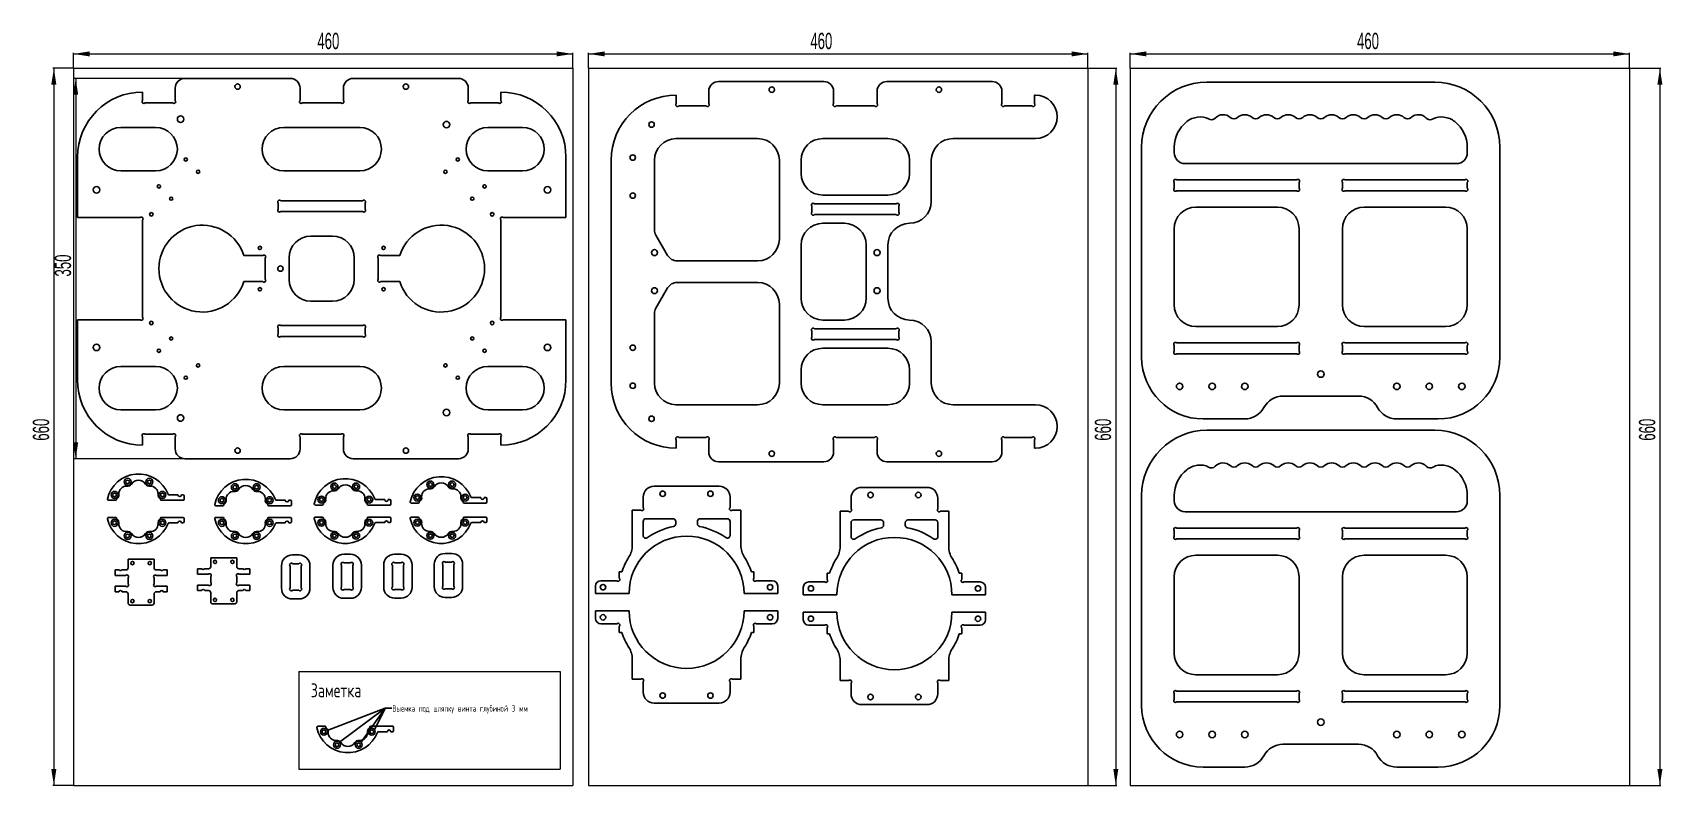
# Model space of a CAD drawing. Header units: millimetres. Extents: x -3 to 1498, y 7 to 700.
import ezdxf

# ---------------------------------------------------------------- set-up
doc = ezdxf.new("R2010")
doc.units = ezdxf.units.MM
doc.styles.add('SLDTEXTSTYLE0', font='TXT', dxfattribs={"width": 0.605})
doc.styles.add('SLDTEXTSTYLE1', font='TXT', dxfattribs={"width": 0.7, "bigfont": 'bigfont'})
doc.styles.add('SLDTEXTSTYLE2', font='TXT', dxfattribs={"width": 0.605, "bigfont": 'bigfont'})
doc.dimstyles.new('SLDDIMSTYLE0', dxfattribs={"dimtxt": 15, "dimasz": 3.5, "dimexe": 0, "dimexo": 0.0625, "dimgap": 3.75, "dimtad": 2, "dimrnd": 1e-09, "dimzin": 12, "dimdsep": 46, "dimtxsty": 'SLDTEXTSTYLE0', "dimsah": 1, "dimcen": 0.09, "dimadec": 0, "dimazin": 3, "dimtfac": 1, "dimtdec": 3, "dimtofl": 0, "dimtmove": 0, "dimatfit": 3, "dimfxl": 0, "dimfrac": 2, "dimtolj": 1, "dimtzin": 12, "dimarcsym": 0})
doc.dimstyles.new('SLDDIMSTYLE1', dxfattribs={"dimtxt": 0.18, "dimasz": 3.5, "dimexe": 0, "dimexo": 0.0625, "dimgap": 0, "dimtad": 0, "dimtih": 1, "dimtoh": 1, "dimdec": 0, "dimrnd": 1e-09, "dimzin": 0, "dimdsep": 46, "dimtxsty": 'Standard', "dimsah": 1, "dimcen": 0.09, "dimadec": 0, "dimazin": 0, "dimtfac": 3.5, "dimtdec": 0, "dimtofl": 0, "dimtmove": 0, "dimatfit": 3, "dimfxl": 0, "dimfrac": 2, "dimtolj": 1, "dimtzin": 0, "dimarcsym": 0})

msp = doc.modelspace()

# ---------------------------------------------------------------- texts
at = {"color": 7, "linetype": 'Continuous', "lineweight": 0, "attachment_point": 1}
for s, insert, char_height, style in [('\\M+18448\\M+18470\\M+1847D\\M+18475\\M+18484\\M+1847B\\M+18470', (253.232, 100.572), 12.7, 'SLDTEXTSTYLE1'), ('\\M+18442\\M+1848D\\M+18475\\M+1847D\\M+1847B\\M+18470 \\M+18481\\M+18480\\M+18474 \\M+1848A\\M+1847C\\M+18491\\M+18481\\M+1847B\\M+18485 \\M+18472\\M+18479\\M+1847E\\M+18484\\M+18470 \\M+18473\\M+1847C\\M+18485\\M+18471\\M+18479\\M+1847E\\M+18480\\M+1847A 3 \\M+1847D\\M+1847D', (328.467, 80.484), 5.820833, 'SLDTEXTSTYLE2')]:
    msp.add_mtext(s, dxfattribs=dict(at, insert=insert, char_height=char_height, style=style))

# ---------------------------------------------------------------- blocks, each defined once
blk = doc.blocks.new('_D')
at = {"color": 7, "linetype": 'Continuous', "lineweight": 18}
for p, q in [((34.6, 666.8), (34.6, 681)), ((34.6, 680), (494.6, 680)), ((494.6, 666.8), (494.6, 681))]:
    blk.add_line(p, q, dxfattribs=at)
for points in [[(34.6, 680), (49.6, 677.7), (49.6, 682.3)], [(494.6, 680), (479.6, 682.3), (479.6, 677.7)]]:
    blk.add_solid(points, dxfattribs=at)
at = {"color": 7, "linetype": 'Continuous', "lineweight": 18, "insert": (259.3, 699.4), "char_height": 15, "attachment_point": 1, "style": 'SLDTEXTSTYLE0'}
blk.add_mtext('460', dxfattribs=at)
blk = doc.blocks.new('_D_1')
at = {"color": 7, "linetype": 'Continuous', "lineweight": 18}
for p, q in [((34.6, 666.8), (15.6, 666.8)), ((16.6, 666.8), (16.6, 6.8)), ((34.6, 6.8), (15.6, 6.8))]:
    blk.add_line(p, q, dxfattribs=at)
for points in [[(16.6, 666.8), (14.2, 651.8), (18.9, 651.8)], [(16.6, 6.8), (18.9, 21.8), (14.2, 21.8)]]:
    blk.add_solid(points, dxfattribs=at)
at = {"color": 7, "linetype": 'Continuous', "lineweight": 18, "insert": (-2.8, 324), "char_height": 15, "attachment_point": 1, "rotation": 90, "style": 'SLDTEXTSTYLE0'}
blk.add_mtext('660', dxfattribs=at)
blk = doc.blocks.new('_D_2')
at = {"color": 7, "linetype": 'Continuous', "lineweight": 18}
for p, q in [((509.1, 666.8), (509.1, 681)), ((509.1, 680), (969.1, 680)), ((969.1, 666.8), (969.1, 681))]:
    blk.add_line(p, q, dxfattribs=at)
for points in [[(509.1, 680), (524.1, 677.7), (524.1, 682.3)], [(969.1, 680), (954.1, 682.3), (954.1, 677.7)]]:
    blk.add_solid(points, dxfattribs=at)
at = {"color": 7, "linetype": 'Continuous', "lineweight": 18, "insert": (713.4, 699.4), "char_height": 15, "attachment_point": 1, "style": 'SLDTEXTSTYLE0'}
blk.add_mtext('460', dxfattribs=at)
blk = doc.blocks.new('_D_3')
at = {"color": 7, "linetype": 'Continuous', "lineweight": 18}
for p, q in [((509.1, 666.8), (995.8, 666.8)), ((994.8, 666.8), (994.8, 6.8)), ((509.1, 6.8), (995.8, 6.8))]:
    blk.add_line(p, q, dxfattribs=at)
for points in [[(994.8, 666.8), (992.5, 651.8), (997.1, 651.8)], [(994.8, 6.8), (997.1, 21.8), (992.5, 21.8)]]:
    blk.add_solid(points, dxfattribs=at)
at = {"color": 7, "linetype": 'Continuous', "lineweight": 18, "insert": (975.4, 324), "char_height": 15, "attachment_point": 1, "rotation": 90, "style": 'SLDTEXTSTYLE0'}
blk.add_mtext('660', dxfattribs=at)
blk = doc.blocks.new('_D_4')
at = {"color": 7, "linetype": 'Continuous', "lineweight": 18}
for p, q in [((1008, 666.8), (1008, 681)), ((1008, 680), (1468, 680)), ((1468, 666.8), (1468, 681))]:
    blk.add_line(p, q, dxfattribs=at)
for points in [[(1008, 680), (1023, 677.7), (1023, 682.3)], [(1468, 680), (1453, 682.3), (1453, 677.7)]]:
    blk.add_solid(points, dxfattribs=at)
at = {"color": 7, "linetype": 'Continuous', "lineweight": 18, "insert": (1217, 699.4), "char_height": 15, "attachment_point": 1, "style": 'SLDTEXTSTYLE0'}
blk.add_mtext('460', dxfattribs=at)
blk = doc.blocks.new('_D_5')
at = {"color": 7, "linetype": 'Continuous', "lineweight": 18}
for p, q in [((1008, 666.8), (1497, 666.8)), ((1496, 666.8), (1496, 6.8)), ((1008, 6.8), (1497, 6.8))]:
    blk.add_line(p, q, dxfattribs=at)
for points in [[(1496, 666.8), (1493.7, 651.8), (1498.3, 651.8)], [(1496, 6.8), (1498.3, 21.8), (1493.7, 21.8)]]:
    blk.add_solid(points, dxfattribs=at)
at = {"color": 7, "linetype": 'Continuous', "lineweight": 18, "insert": (1476.7, 324), "char_height": 15, "attachment_point": 1, "rotation": 90, "style": 'SLDTEXTSTYLE0'}
blk.add_mtext('660', dxfattribs=at)
blk = doc.blocks.new('_D_6')
at = {"color": 7, "linetype": 'Continuous', "lineweight": 18}
for p, q in [((137.3, 657.4), (35.7, 657.4)), ((36.7, 657.4), (36.7, 307.4)), ((137.3, 307.4), (35.7, 307.4))]:
    blk.add_line(p, q, dxfattribs=at)
for points in [[(36.7, 657.4), (34.4, 642.4), (39, 642.4)], [(36.7, 307.4), (39, 322.4), (34.4, 322.4)]]:
    blk.add_solid(points, dxfattribs=at)
at = {"color": 7, "linetype": 'Continuous', "lineweight": 18, "insert": (17.4, 475.1), "char_height": 15, "attachment_point": 1, "rotation": 90, "style": 'SLDTEXTSTYLE0'}
blk.add_mtext('350', dxfattribs=at)

# ---------------------------------------------------------------- dimensions: what is measured, and where the dimension line sits
at = {"color": 7, "linetype": 'Continuous', "lineweight": 18}
for base, p1, p2, picture, middle in [((494.564, 680.028), (34.564, 666.773), (494.564, 666.773), '_D', (276.473, 680.028)), ((969.12, 680.028), (509.12, 666.773), (969.12, 666.773), '_D_2', (730.583, 680.028)), ((1468.03, 680.028), (1008.03, 666.773), (1468.03, 666.773), '_D_4', (1234.171, 680.028))]:
    dim = msp.add_linear_dim(base=base, p1=p1, p2=p2, dimstyle='SLDDIMSTYLE0', dxfattribs=at)
    dim.commit()
    dim.dimension.update_dxf_attribs({"geometry": picture, "text_midpoint": middle, "dimtype": 160})
for base, p1, p2, picture, middle in [((16.557, 6.773), (34.564, 666.773), (34.564, 6.773), '_D_1', (16.557, 341.218)), ((994.776, 6.773), (509.12, 666.773), (509.12, 6.773), '_D_3', (994.776, 341.218)), ((1495.997, 6.773), (1008.03, 666.773), (1008.03, 6.773), '_D_5', (1495.997, 341.218)), ((36.688, 307.398), (137.338, 657.398), (137.338, 307.398), '_D_6', (36.688, 492.297))]:
    dim = msp.add_linear_dim(base=base, p1=p1, p2=p2, angle=90, dimstyle='SLDDIMSTYLE0', dxfattribs=at)
    dim.commit()
    dim.dimension.update_dxf_attribs({"geometry": picture, "text_midpoint": middle, "dimtype": 160})

# ---------------------------------------------------------------- linework, layer by layer
at = {"color": 7, "linetype": 'Continuous', "lineweight": 18}
for p, q in [((34.564, 666.773), (494.564, 666.773)), ((34.564, 666.773), (34.564, 6.773)), ((494.564, 666.773), (494.564, 6.773)), ((509.12, 666.773), (969.12, 666.773)), ((509.12, 666.773), (509.12, 6.773)), ((969.12, 666.773), (969.12, 6.773)), ((1008.03, 666.773), (1468.03, 666.773)), ((1008.03, 666.773), (1008.03, 6.773)), ((1468.03, 666.773), (1468.03, 6.773)), ((242.128, 111.628), (482.85, 111.628)), ((242.128, 111.628), (242.128, 21.611)), ((482.85, 111.628), (482.85, 21.611)), ((242.128, 21.611), (482.85, 21.611)), ((34.564, 6.773), (494.564, 6.773)), ((509.12, 6.773), (969.12, 6.773)), ((1008.03, 6.773), (1468.03, 6.773))]:
    msp.add_line(p, q, dxfattribs=at)
at = {"color": 7, "linetype": 'Continuous', "lineweight": 25}
for p, q in [((128.338, 648.398), (128.338, 637.161)), ((234.338, 657.398), (137.338, 657.398)), ((243.338, 637.161), (243.338, 648.398)), ((283.338, 648.398), (283.338, 637.161)), ((389.338, 657.398), (292.338, 657.398)), ((398.338, 637.161), (398.338, 648.398)), ((619.873, 634.345), (619.873, 645.582)), ((628.873, 654.582), (725.873, 654.582)), ((734.873, 645.582), (734.873, 634.345)), ((774.873, 634.345), (774.873, 645.582)), ((783.873, 654.582), (880.873, 654.582)), ((889.873, 645.582), (889.873, 634.345)), ((1288.606, 654.034), (1078.606, 654.034)), ((98.338, 637.161), (98.338, 644.898)), ((126.075, 634.898), (100.601, 634.898)), ((281.075, 634.898), (245.601, 634.898)), ((426.075, 634.898), (400.601, 634.898)), ((428.338, 644.898), (428.338, 637.161)), ((589.873, 642.082), (589.873, 634.345)), ((592.135, 632.082), (617.61, 632.082)), ((737.135, 632.082), (772.61, 632.082)), ((892.135, 632.082), (917.61, 632.082)), ((919.873, 634.345), (919.873, 642.082)), ((919.873, 642.082), (920.873, 642.082)), ((110.338, 612.398), (78.338, 612.398)), ((298.338, 612.398), (228.338, 612.398)), ((448.338, 612.398), (416.338, 612.398)), ((589.373, 602.082), (664.873, 602.082)), ((724.873, 602.082), (784.873, 602.082)), ((920.873, 602.082), (844.873, 602.082)), ((1018.606, 594.034), (1018.606, 400.822)), ((1048.606, 594.034), (1048.606, 589.034)), ((1318.606, 589.034), (1318.606, 594.034)), ((1348.606, 400.822), (1348.606, 594.034)), ((38.338, 584.898), (38.338, 529.398)), ((78.338, 572.398), (110.338, 572.398)), ((228.338, 572.398), (298.338, 572.398)), ((416.338, 572.398), (448.338, 572.398)), ((488.338, 529.398), (488.338, 584.898)), ((529.873, 377.082), (529.873, 582.082)), ((569.873, 518.242), (569.873, 582.088)), ((684.873, 582.082), (684.873, 509.582)), ((704.873, 570.082), (704.873, 582.082)), ((804.873, 582.082), (804.873, 570.082)), ((824.873, 582.082), (824.873, 544.082)), ((1058.606, 579.034), (1308.606, 579.034)), ((1048.606, 561.771), (1048.606, 556.297)), ((1161.343, 564.034), (1050.869, 564.034)), ((1163.606, 556.297), (1163.606, 561.771)), ((1203.606, 561.771), (1203.606, 556.297)), ((1316.343, 564.034), (1205.869, 564.034)), ((1318.606, 556.297), (1318.606, 561.771)), ((223.338, 542.635), (223.338, 537.161)), ((301.075, 544.898), (225.601, 544.898)), ((303.338, 537.161), (303.338, 542.635)), ((717.135, 542.082), (792.61, 542.082)), ((784.873, 550.082), (724.873, 550.082)), ((1050.869, 554.034), (1161.343, 554.034)), ((1205.869, 554.034), (1316.343, 554.034)), ((38.338, 529.398), (96.075, 529.398)), ((98.338, 437.661), (98.338, 527.135)), ((225.601, 534.898), (301.075, 534.898)), ((428.338, 527.135), (428.338, 437.661)), ((430.601, 529.398), (488.338, 529.398)), ((714.873, 534.345), (714.873, 539.819)), ((792.61, 532.082), (717.135, 532.082)), ((794.873, 539.819), (794.873, 534.345)), ((1143.606, 539.034), (1068.606, 539.034)), ((1298.606, 539.034), (1223.606, 539.034)), ((273.338, 512.398), (253.338, 512.398)), ((581.986, 494.582), (571.212, 513.242)), ((724.873, 524.082), (744.873, 524.082)), ((1048.606, 519.034), (1048.606, 449.034)), ((1163.606, 449.034), (1163.606, 519.034)), ((1203.606, 519.034), (1203.606, 449.034)), ((1318.606, 449.034), (1318.606, 519.034)), ((704.873, 455.082), (704.873, 504.082)), ((764.873, 455.082), (764.873, 504.082)), ((784.873, 455.082), (784.873, 504.082)), ((209.075, 494.398), (191.496, 494.398)), ((211.338, 492.135), (211.338, 472.661)), ((233.338, 472.398), (233.338, 492.398)), ((293.338, 492.398), (293.338, 472.398)), ((315.338, 472.661), (315.338, 492.135)), ((335.181, 494.398), (317.601, 494.398)), ((664.873, 489.582), (590.646, 489.582)), ((209.075, 470.398), (191.496, 470.398)), ((335.181, 470.398), (317.601, 470.398)), ((664.873, 469.582), (590.646, 469.582)), ((273.338, 452.398), (253.338, 452.398)), ((581.986, 464.582), (571.212, 445.922)), ((38.338, 379.898), (38.338, 435.398)), ((38.338, 435.398), (96.075, 435.398)), ((430.601, 435.398), (488.338, 435.398)), ((488.338, 435.398), (488.338, 379.898)), ((569.873, 440.922), (569.873, 377.076)), ((684.873, 377.082), (684.873, 449.582)), ((223.338, 422.161), (223.338, 427.635)), ((225.601, 429.898), (301.075, 429.898)), ((303.338, 427.635), (303.338, 422.161)), ((714.873, 424.819), (714.873, 419.345)), ((792.61, 427.082), (717.135, 427.082)), ((724.873, 435.082), (744.873, 435.082)), ((794.873, 419.345), (794.873, 424.819)), ((1068.606, 429.034), (1143.606, 429.034)), ((1223.606, 429.034), (1298.606, 429.034)), ((301.075, 419.898), (225.601, 419.898)), ((717.135, 417.082), (792.61, 417.082)), ((784.873, 409.082), (724.873, 409.082)), ((824.873, 377.082), (824.873, 415.082)), ((1048.606, 411.771), (1048.606, 406.297)), ((1161.343, 414.034), (1050.869, 414.034)), ((1163.606, 406.297), (1163.606, 411.771)), ((1203.606, 411.771), (1203.606, 406.297)), ((1316.343, 414.034), (1205.869, 414.034)), ((1318.606, 406.297), (1318.606, 411.771)), ((78.338, 392.398), (110.338, 392.398)), ((228.338, 392.398), (298.338, 392.398)), ((416.338, 392.398), (448.338, 392.398)), ((1050.869, 404.034), (1161.343, 404.034)), ((1205.869, 404.034), (1316.343, 404.034)), ((704.873, 389.082), (704.873, 377.082)), ((804.873, 377.082), (804.873, 389.082)), ((1148.805, 365.034), (1218.407, 365.034)), ((110.338, 352.398), (78.338, 352.398)), ((298.338, 352.398), (228.338, 352.398)), ((448.338, 352.398), (416.338, 352.398)), ((589.373, 357.082), (664.873, 357.082)), ((724.873, 357.082), (784.873, 357.082)), ((920.873, 357.082), (844.873, 357.082)), ((1075.394, 344.034), (1113.606, 344.034)), ((1288.606, 333.589), (1078.606, 333.589)), ((1253.606, 344.034), (1291.818, 344.034)), ((98.338, 327.635), (98.338, 319.898)), ((126.075, 329.898), (100.601, 329.898)), ((128.338, 316.398), (128.338, 327.635)), ((243.338, 327.635), (243.338, 316.398)), ((281.075, 329.898), (245.601, 329.898)), ((283.338, 316.398), (283.338, 327.635)), ((398.338, 327.635), (398.338, 316.398)), ((426.075, 329.898), (400.601, 329.898)), ((428.338, 319.898), (428.338, 327.635)), ((589.873, 317.082), (589.873, 324.819)), ((592.135, 327.082), (617.61, 327.082)), ((619.873, 324.819), (619.873, 313.582)), ((734.873, 313.582), (734.873, 324.819)), ((737.135, 327.082), (772.61, 327.082)), ((774.873, 324.819), (774.873, 313.582)), ((889.873, 313.582), (889.873, 324.819)), ((892.135, 327.082), (917.61, 327.082)), ((919.873, 324.819), (919.873, 317.082)), ((919.873, 317.082), (920.873, 317.082)), ((234.338, 307.398), (137.338, 307.398)), ((389.338, 307.398), (292.338, 307.398)), ((628.873, 304.582), (725.873, 304.582)), ((783.873, 304.582), (880.873, 304.582)), ((130.937, 274.131), (122.716, 274.131)), ((135.537, 274.131), (134.137, 274.131)), ((136.537, 270.131), (136.537, 273.131)), ((409.829, 271.637), (401.608, 271.637)), ((414.429, 271.637), (413.029, 271.637)), ((415.429, 267.637), (415.429, 270.637)), ((559.434, 272.174), (559.434, 262.437)), ((629.434, 282.174), (569.434, 282.174)), ((639.434, 262.437), (639.434, 272.174)), ((750.88, 271.027), (750.88, 261.289)), ((820.88, 281.027), (760.88, 281.027)), ((830.88, 261.289), (830.88, 271.027)), ((1018.606, 273.589), (1018.606, 80.376)), ((1048.606, 273.589), (1048.606, 268.589)), ((1318.606, 268.589), (1318.606, 273.589)), ((1348.606, 80.376), (1348.606, 273.589)), ((66.932, 269.131), (73.371, 269.131)), ((115.703, 269.131), (135.537, 269.131)), ((165.745, 264.193), (172.184, 264.193)), ((214.516, 264.193), (234.35, 264.193)), ((229.75, 269.193), (221.529, 269.193)), ((234.35, 269.193), (232.95, 269.193)), ((235.35, 265.193), (235.35, 268.193)), ((257.417, 264.788), (263.856, 264.788)), ((306.188, 264.788), (326.022, 264.788)), ((321.422, 269.788), (313.201, 269.788)), ((326.022, 269.788), (324.622, 269.788)), ((327.022, 265.788), (327.022, 268.788)), ((345.824, 266.637), (352.263, 266.637)), ((394.595, 266.637), (414.429, 266.637)), ((549.434, 260.174), (549.434, 227.772)), ((557.172, 260.174), (549.434, 260.174)), ((649.434, 260.174), (641.697, 260.174)), ((649.434, 227.772), (649.434, 260.174)), ((740.88, 259.027), (740.88, 226.625)), ((748.617, 259.027), (740.88, 259.027)), ((840.88, 259.027), (833.143, 259.027)), ((840.88, 226.625), (840.88, 259.027)), ((1058.606, 258.589), (1308.606, 258.589)), ((66.932, 253.431), (73.371, 253.431)), ((115.703, 253.431), (135.537, 253.431)), ((130.937, 248.431), (122.716, 248.431)), ((135.537, 248.431), (134.137, 248.431)), ((136.537, 252.431), (136.537, 249.431)), ((165.745, 253.431), (172.184, 253.431)), ((214.516, 253.431), (234.35, 253.431)), ((229.75, 248.431), (221.529, 248.431)), ((234.35, 248.431), (232.95, 248.431)), ((235.35, 252.431), (235.35, 249.431)), ((257.417, 253.618), (263.856, 253.618)), ((306.188, 253.618), (326.022, 253.618)), ((321.422, 248.618), (313.201, 248.618)), ((326.022, 248.618), (324.622, 248.618)), ((327.022, 252.618), (327.022, 249.618)), ((345.824, 253.618), (352.263, 253.618)), ((394.595, 253.618), (414.429, 253.618)), ((409.829, 248.618), (401.608, 248.618)), ((414.429, 248.618), (413.029, 248.618)), ((415.429, 252.618), (415.429, 249.618)), ((559.434, 249.674), (559.434, 236.877)), ((586.934, 252.174), (561.934, 252.174)), ((589.434, 247.47), (589.434, 249.674)), ((609.434, 249.674), (609.434, 247.47)), ((636.934, 252.174), (611.934, 252.174)), ((639.434, 236.877), (639.434, 249.674)), ((750.88, 248.527), (750.88, 235.73)), ((778.38, 251.027), (753.38, 251.027)), ((780.88, 246.323), (780.88, 248.527)), ((800.88, 248.527), (800.88, 246.323)), ((828.38, 251.027), (803.38, 251.027)), ((830.88, 235.73), (830.88, 248.527)), ((1048.606, 241.326), (1048.606, 235.852)), ((1161.343, 243.589), (1050.869, 243.589)), ((1163.606, 235.852), (1163.606, 241.326)), ((1203.606, 241.326), (1203.606, 235.852)), ((1316.343, 243.589), (1205.869, 243.589)), ((1318.606, 235.852), (1318.606, 241.326)), ((1050.869, 233.589), (1161.343, 233.589)), ((1205.869, 233.589), (1316.343, 233.589)), ((108.924, 215.016), (84.924, 215.016)), ((84.924, 215.016), (84.924, 207.016)), ((108.924, 215.016), (108.924, 207.016)), ((185.032, 216.135), (161.032, 216.135)), ((161.032, 216.135), (161.032, 208.135)), ((185.032, 216.135), (185.032, 208.135)), ((242.448, 218.819), (236.248, 218.819)), ((242.186, 210.819), (236.511, 210.819)), ((289.876, 219.519), (283.676, 219.519)), ((289.613, 211.519), (283.938, 211.519)), ((336.602, 219.59), (330.402, 219.59)), ((336.34, 211.59), (330.665, 211.59)), ((366.909, 210.219), (366.909, 189.719)), ((383.109, 220.219), (376.909, 220.219)), ((382.846, 212.219), (377.172, 212.219)), ((393.109, 189.719), (393.109, 210.219)), ((1143.606, 218.589), (1068.606, 218.589)), ((1298.606, 218.589), (1223.606, 218.589)), ((72.924, 205.016), (72.924, 200.016)), ((76.675, 205.016), (72.924, 205.016)), ((72.924, 200.016), (82.661, 200.016)), ((82.924, 205.016), (79.173, 205.016)), ((84.924, 197.753), (84.924, 192.279)), ((108.924, 197.753), (108.924, 192.279)), ((110.924, 205.016), (114.675, 205.016)), ((120.924, 200.016), (111.187, 200.016)), ((117.173, 205.016), (120.924, 205.016)), ((120.924, 205.016), (120.924, 200.016)), ((149.032, 206.135), (149.032, 201.135)), ((152.783, 206.135), (149.032, 206.135)), ((149.032, 201.135), (158.769, 201.135)), ((159.032, 206.135), (155.281, 206.135)), ((161.032, 198.873), (161.032, 193.398)), ((185.032, 198.873), (185.032, 193.398)), ((187.032, 206.135), (190.783, 206.135)), ((197.032, 201.135), (187.295, 201.135)), ((193.281, 206.135), (197.032, 206.135)), ((197.032, 206.135), (197.032, 201.135)), ((226.248, 208.819), (226.248, 188.319)), ((234.248, 208.556), (234.248, 188.581)), ((244.448, 188.581), (244.448, 208.556)), ((252.448, 188.319), (252.448, 208.819)), ((273.676, 209.519), (273.676, 189.019)), ((281.676, 209.256), (281.676, 189.281)), ((291.876, 189.281), (291.876, 209.256)), ((299.876, 189.019), (299.876, 209.519)), ((320.402, 209.59), (320.402, 189.09)), ((328.402, 209.328), (328.402, 189.353)), ((338.602, 189.353), (338.602, 209.328)), ((346.602, 189.09), (346.602, 209.59)), ((374.909, 209.956), (374.909, 189.982)), ((385.109, 189.982), (385.109, 209.956)), ((535.205, 195.174), (520.468, 195.174)), ((537.468, 203.174), (537.468, 197.437)), ((539.693, 203.174), (537.468, 203.174)), ((661.401, 203.174), (659.176, 203.174)), ((661.401, 197.437), (661.401, 203.174)), ((678.401, 195.174), (663.663, 195.174)), ((728.914, 202.027), (728.914, 196.289)), ((731.139, 202.027), (728.914, 202.027)), ((852.846, 202.027), (850.621, 202.027)), ((852.846, 196.289), (852.846, 202.027)), ((1048.606, 198.589), (1048.606, 128.589)), ((1163.606, 128.589), (1163.606, 198.589)), ((1203.606, 198.589), (1203.606, 128.589)), ((1318.606, 128.589), (1318.606, 198.589)), ((72.924, 190.016), (72.924, 185.016)), ((82.661, 190.016), (72.924, 190.016)), ((72.924, 185.016), (76.441, 185.016)), ((79.407, 185.016), (82.924, 185.016)), ((84.924, 183.016), (84.924, 174.716)), ((108.924, 183.016), (108.924, 174.716)), ((114.441, 185.016), (110.924, 185.016)), ((111.187, 190.016), (120.924, 190.016)), ((120.924, 185.016), (117.407, 185.016)), ((120.924, 190.016), (120.924, 185.016)), ((149.032, 191.135), (149.032, 186.135)), ((158.769, 191.135), (149.032, 191.135)), ((149.032, 186.135), (152.549, 186.135)), ((155.515, 186.135), (159.032, 186.135)), ((161.032, 184.135), (161.032, 175.835)), ((185.032, 184.135), (185.032, 175.835)), ((190.549, 186.135), (187.032, 186.135)), ((187.295, 191.135), (197.032, 191.135)), ((197.032, 186.135), (193.515, 186.135)), ((197.032, 191.135), (197.032, 186.135)), ((236.511, 186.319), (242.186, 186.319)), ((283.938, 187.019), (289.613, 187.019)), ((330.665, 187.09), (336.34, 187.09)), ((377.172, 187.719), (382.846, 187.719)), ((515.468, 190.174), (515.468, 183.224)), ((515.468, 183.224), (546.434, 183.224)), ((652.434, 183.224), (683.401, 183.224)), ((683.401, 183.224), (683.401, 190.174)), ((706.914, 189.027), (706.914, 182.077)), ((706.914, 182.077), (737.88, 182.077)), ((726.651, 194.027), (711.914, 194.027)), ((843.88, 182.077), (874.846, 182.077)), ((869.846, 194.027), (855.109, 194.027)), ((874.846, 182.077), (874.846, 189.027)), ((86.924, 172.716), (106.924, 172.716)), ((163.032, 173.835), (183.032, 173.835)), ((236.248, 178.319), (242.448, 178.319)), ((283.676, 179.019), (289.876, 179.019)), ((330.402, 179.09), (336.602, 179.09)), ((376.909, 179.719), (383.109, 179.719)), ((515.468, 167.398), (515.468, 160.448)), ((546.434, 167.398), (515.468, 167.398)), ((683.401, 167.398), (652.434, 167.398)), ((683.401, 160.448), (683.401, 167.398)), ((706.914, 166.096), (706.914, 159.146)), ((737.88, 166.096), (706.914, 166.096)), ((874.846, 166.096), (843.88, 166.096)), ((874.846, 159.146), (874.846, 166.096)), ((520.468, 155.448), (535.205, 155.448)), ((537.468, 153.185), (537.468, 147.448)), ((661.401, 147.448), (661.401, 153.185)), ((663.663, 155.448), (678.401, 155.448)), ((711.914, 154.146), (726.651, 154.146)), ((728.914, 151.884), (728.914, 146.146)), ((852.846, 146.146), (852.846, 151.884)), ((855.109, 154.146), (869.846, 154.146)), ((537.468, 147.448), (539.693, 147.448)), ((659.176, 147.448), (661.401, 147.448)), ((728.914, 146.146), (731.139, 146.146)), ((850.621, 146.146), (852.846, 146.146)), ((549.434, 122.85), (549.434, 104.448)), ((649.434, 104.448), (649.434, 122.85)), ((740.88, 121.548), (740.88, 103.146)), ((840.88, 103.146), (840.88, 121.548)), ((1068.606, 108.589), (1143.606, 108.589)), ((1223.606, 108.589), (1298.606, 108.589)), ((549.434, 104.448), (557.172, 104.448)), ((559.434, 102.185), (559.434, 92.448)), ((639.434, 92.448), (639.434, 102.185)), ((641.697, 104.448), (649.434, 104.448)), ((740.88, 103.146), (748.617, 103.146)), ((750.88, 100.884), (750.88, 91.146)), ((830.88, 91.146), (830.88, 100.884)), ((833.143, 103.146), (840.88, 103.146)), ((1048.606, 91.326), (1048.606, 85.852)), ((1161.343, 93.589), (1050.869, 93.589)), ((1163.606, 85.852), (1163.606, 91.326)), ((1203.606, 91.326), (1203.606, 85.852)), ((1316.343, 93.589), (1205.869, 93.589)), ((1318.606, 85.852), (1318.606, 91.326)), ((569.434, 82.448), (629.434, 82.448)), ((760.88, 81.146), (820.88, 81.146)), ((1050.869, 83.589), (1161.343, 83.589)), ((1205.869, 83.589), (1316.343, 83.589)), ((259.777, 61.165), (266.217, 61.165)), ((308.549, 61.165), (328.383, 61.165)), ((329.383, 60.165), (329.383, 57.165)), ((323.783, 56.165), (315.562, 56.165)), ((328.383, 56.165), (326.983, 56.165)), ((1148.805, 44.589), (1218.407, 44.589)), ((1075.394, 23.589), (1113.606, 23.589)), ((1253.606, 23.589), (1291.818, 23.589))]:
    msp.add_line(p, q, dxfattribs=at)
at = {"color": 7, "linetype": 'Continuous', "lineweight": 25, "flags": 128}
for points in [[(87.97, 284.078), (87.97, 284.078), (87.97, 284.078), (87.971, 284.078), (87.971, 284.078), (87.971, 284.078), (87.971, 284.078), (87.971, 284.078), (87.972, 284.078)], [(101.103, 284.078), (101.103, 284.078), (101.103, 284.078), (101.103, 284.078), (101.103, 284.078), (101.104, 284.078), (101.104, 284.078), (101.104, 284.078), (101.104, 284.078)], [(186.783, 279.139), (186.783, 279.14), (186.783, 279.14), (186.784, 279.14), (186.784, 279.14), (186.784, 279.14), (186.784, 279.14), (186.784, 279.14), (186.785, 279.14)], [(199.916, 279.14), (199.916, 279.14), (199.916, 279.14), (199.916, 279.14), (199.916, 279.14), (199.917, 279.14), (199.917, 279.14), (199.917, 279.14), (199.917, 279.139)], [(278.455, 279.735), (278.455, 279.735), (278.455, 279.735), (278.456, 279.735), (278.456, 279.735), (278.456, 279.735), (278.456, 279.735), (278.456, 279.735), (278.457, 279.736)], [(291.588, 279.736), (291.588, 279.735), (291.588, 279.735), (291.588, 279.735), (291.588, 279.735), (291.589, 279.735), (291.589, 279.735), (291.589, 279.735), (291.589, 279.735)], [(366.862, 281.584), (366.862, 281.584), (366.862, 281.584), (366.863, 281.584), (366.863, 281.584), (366.863, 281.584), (366.863, 281.584), (366.863, 281.584), (366.864, 281.584)], [(379.995, 281.584), (379.995, 281.584), (379.995, 281.584), (379.995, 281.584), (379.995, 281.584), (379.996, 281.584), (379.996, 281.584), (379.996, 281.584), (379.996, 281.584)], [(87.97, 238.485), (87.97, 238.484), (87.97, 238.484), (87.971, 238.484), (87.971, 238.484), (87.971, 238.484), (87.971, 238.484), (87.971, 238.484), (87.972, 238.484)], [(101.103, 238.484), (101.103, 238.484), (101.103, 238.484), (101.103, 238.484), (101.103, 238.484), (101.104, 238.484), (101.104, 238.484), (101.104, 238.484), (101.104, 238.485)], [(186.783, 238.485), (186.783, 238.484), (186.783, 238.484), (186.784, 238.484), (186.784, 238.484), (186.784, 238.484), (186.784, 238.484), (186.784, 238.484), (186.785, 238.484)], [(199.916, 238.484), (199.916, 238.484), (199.916, 238.484), (199.916, 238.484), (199.916, 238.484), (199.917, 238.484), (199.917, 238.484), (199.917, 238.484), (199.917, 238.485)], [(278.455, 238.671), (278.455, 238.671), (278.455, 238.671), (278.456, 238.671), (278.456, 238.671), (278.456, 238.671), (278.456, 238.671), (278.456, 238.671), (278.457, 238.67)], [(291.588, 238.67), (291.588, 238.671), (291.588, 238.671), (291.588, 238.671), (291.588, 238.671), (291.589, 238.671), (291.589, 238.671), (291.589, 238.671), (291.589, 238.671)], [(366.862, 238.671), (366.862, 238.671), (366.862, 238.671), (366.863, 238.671), (366.863, 238.671), (366.863, 238.671), (366.863, 238.671), (366.863, 238.671), (366.864, 238.67)], [(379.995, 238.67), (379.995, 238.671), (379.995, 238.671), (379.995, 238.671), (379.995, 238.671), (379.996, 238.671), (379.996, 238.671), (379.996, 238.671), (379.996, 238.671)], [(280.816, 46.219), (280.816, 46.219), (280.816, 46.219), (280.816, 46.219), (280.817, 46.218), (280.817, 46.218), (280.817, 46.218), (280.817, 46.218), (280.817, 46.218)], [(293.948, 46.218), (293.949, 46.218), (293.949, 46.218), (293.949, 46.218), (293.949, 46.218), (293.949, 46.219), (293.95, 46.219), (293.95, 46.219), (293.95, 46.219)]]:
    msp.add_lwpolyline(points, dxfattribs=at)
at = {"color": 7, "linetype": 'Continuous', "lineweight": 25}
for centre, radius in [((185.838, 649.898), 2.5), ((340.838, 649.898), 2.5), ((677.873, 647.082), 2.5), ((831.873, 647.082), 2.5), ((133.338, 619.898), 3), ((378.338, 614.898), 3), ((567.165, 615.012), 2.5), ((549.873, 584.582), 2.5), ((138.084, 582.804), 1.5), ((149.398, 571.49), 1.5), ((377.278, 571.49), 1.5), ((388.592, 582.804), 1.5), ((55.838, 554.898), 3), ((113.335, 558.055), 1.5), ((413.341, 558.055), 1.5), ((471.338, 554.898), 3), ((124.649, 546.741), 1.5), ((402.027, 546.741), 1.5), ((549.873, 549.582), 2.5), ((106.338, 532.398), 1.6), ((420.338, 532.398), 1.6), ((206.338, 501.398), 1.5), ((320.338, 501.398), 1.5), ((569.873, 497.082), 2.75), ((774.873, 497.082), 2.75), ((225.338, 482.398), 2.5), ((206.338, 463.398), 1.5), ((320.338, 463.398), 1.5), ((569.873, 462.082), 2.75), ((774.873, 462.082), 2.75), ((106.338, 432.398), 1.6), ((420.338, 432.398), 1.6), ((55.838, 409.898), 3), ((113.335, 406.741), 1.5), ((124.649, 418.055), 1.5), ((402.027, 418.055), 1.5), ((413.341, 406.741), 1.5), ((471.338, 409.898), 3), ((549.873, 409.582), 2.5), ((149.398, 393.306), 1.5), ((377.278, 393.306), 1.5), ((138.084, 381.992), 1.5), ((388.592, 381.992), 1.5), ((549.873, 374.582), 2.5), ((1053.606, 374.034), 3), ((1083.606, 374.034), 3), ((1113.606, 374.034), 3), ((1183.606, 385.367), 3), ((1253.606, 374.034), 3), ((1283.606, 374.034), 3), ((1313.606, 374.034), 3), ((133.338, 344.898), 3), ((378.338, 349.898), 3), ((567.165, 344.152), 2.5), ((185.838, 314.898), 2.5), ((340.838, 314.898), 2.5), ((677.873, 312.082), 2.5), ((831.873, 312.082), 2.5), ((84.537, 286.131), 3.25), ((84.537, 286.131), 1.7), ((104.537, 286.131), 3.25), ((104.537, 286.131), 1.7), ((363.429, 283.637), 3.25), ((363.429, 283.637), 1.7), ((383.429, 283.637), 3.25), ((383.429, 283.637), 1.7), ((72.537, 274.131), 3.25), ((72.537, 274.131), 1.7), ((116.537, 274.131), 3.25), ((116.537, 274.131), 1.7), ((171.35, 269.193), 3.25), ((171.35, 269.193), 1.7), ((183.35, 281.193), 3.25), ((183.35, 281.193), 1.7), ((203.35, 281.193), 3.25), ((203.35, 281.193), 1.7), ((215.35, 269.193), 3.25), ((215.35, 269.193), 1.7), ((263.022, 269.788), 3.25), ((263.022, 269.788), 1.7), ((275.022, 281.788), 3.25), ((275.022, 281.788), 1.7), ((295.022, 281.788), 3.25), ((295.022, 281.788), 1.7), ((307.022, 269.788), 3.25), ((307.022, 269.788), 1.7), ((351.429, 271.637), 3.25), ((351.429, 271.637), 1.7), ((395.429, 271.637), 3.25), ((395.429, 271.637), 1.7), ((577.434, 275.174), 2.5), ((621.434, 275.174), 2.5), ((768.88, 274.027), 2.5), ((812.88, 274.027), 2.5), ((72.537, 248.431), 3.25), ((72.537, 248.431), 1.7), ((116.537, 248.431), 3.25), ((116.537, 248.431), 1.7), ((171.35, 248.431), 3.25), ((171.35, 248.431), 1.7), ((215.35, 248.431), 3.25), ((215.35, 248.431), 1.7), ((263.022, 248.618), 3.25), ((263.022, 248.618), 1.7), ((307.022, 248.618), 3.25), ((307.022, 248.618), 1.7), ((351.429, 248.618), 3.25), ((351.429, 248.618), 1.7), ((395.429, 248.618), 3.25), ((395.429, 248.618), 1.7), ((84.537, 236.431), 3.25), ((84.537, 236.431), 1.7), ((104.537, 236.431), 3.25), ((104.537, 236.431), 1.7), ((183.35, 236.431), 3.25), ((183.35, 236.431), 1.7), ((203.35, 236.431), 3.25), ((203.35, 236.431), 1.7), ((275.022, 236.618), 3.25), ((275.022, 236.618), 1.7), ((295.022, 236.618), 3.25), ((295.022, 236.618), 1.7), ((363.429, 236.618), 3.25), ((363.429, 236.618), 1.7), ((383.429, 236.618), 3.25), ((383.429, 236.618), 1.7), ((88.924, 211.361), 1.5), ((104.924, 211.361), 1.5), ((165.032, 212.481), 1.5), ((181.032, 212.481), 1.5), ((522.468, 189.174), 2.5), ((676.401, 189.174), 2.5), ((713.914, 188.027), 2.5), ((867.846, 188.027), 2.5), ((88.924, 176.361), 1.5), ((104.924, 176.361), 1.5), ((165.032, 177.481), 1.5), ((181.032, 177.481), 1.5), ((522.468, 161.448), 2.5), ((676.401, 161.448), 2.5), ((713.914, 160.146), 2.5), ((867.846, 160.146), 2.5), ((577.434, 89.448), 2.5), ((621.434, 89.448), 2.5), ((768.88, 88.146), 2.5), ((812.88, 88.146), 2.5), ((1183.606, 64.921), 3), ((265.383, 56.165), 3.25), ((265.383, 56.165), 1.7), ((277.383, 44.165), 3.25), ((277.383, 44.165), 1.7), ((297.383, 44.165), 3.25), ((297.383, 44.165), 1.7), ((309.383, 56.165), 3.25), ((309.383, 56.165), 1.7), ((1053.606, 53.589), 3), ((1083.606, 53.589), 3), ((1113.606, 53.589), 3), ((1253.606, 53.589), 3), ((1283.606, 53.589), 3), ((1313.606, 53.589), 3)]:
    msp.add_circle(centre, radius, dxfattribs=at)
for centre, radius, start, end in [((137.338, 648.398), 9, 90, 180), ((234.338, 648.398), 9, 0, 90), ((292.338, 648.398), 9, 90, 180), ((389.338, 648.398), 9, 0, 90), ((628.873, 645.582), 9, 90, 180), ((725.873, 645.582), 9, 0, 90), ((783.873, 645.582), 9, 90, 180), ((880.873, 645.582), 9, 0, 90), ((1078.606, 594.034), 60, 90, 180), ((1288.606, 594.034), 60, 0, 90), ((98.338, 584.898), 60, 90, 180), ((99.469, 636.029), 1.6, 135, 315), ((127.207, 636.029), 1.6, 225, 45), ((244.469, 636.029), 1.6, 135, 315), ((282.207, 636.029), 1.6, 225, 45), ((399.469, 636.029), 1.6, 135, 315), ((427.207, 636.029), 1.6, 225, 45), ((428.338, 584.898), 60, 0, 90), ((589.873, 582.082), 60, 90, 180), ((591.004, 633.214), 1.6, 135, 315), ((618.741, 633.214), 1.6, 225, 45), ((736.004, 633.214), 1.6, 135, 315), ((773.741, 633.214), 1.6, 225, 45), ((891.004, 633.214), 1.6, 135, 315), ((918.741, 633.214), 1.6, 225, 45), ((920.873, 622.082), 20, 270, 90), ((1078.606, 594.034), 30, 127.764134, 180), ((1082.765, 624.401), 5, 237.666117, 316.280741), ((1093.606, 614.034), 10, 48.189685, 136.280741), ((1103.606, 625.214), 5, 228.189685, 311.810315), ((1113.606, 614.034), 10, 48.189685, 131.810315), ((1123.606, 625.214), 5, 228.189685, 311.810315), ((1133.606, 614.034), 10, 48.189685, 131.810315), ((1143.606, 625.214), 5, 228.189685, 311.810315), ((1153.606, 614.034), 10, 48.189685, 131.810315), ((1163.606, 625.214), 5, 228.189685, 311.810315), ((1173.606, 614.034), 10, 48.189685, 131.810315), ((1183.606, 625.214), 5, 228.189685, 311.810315), ((1193.606, 614.034), 10, 48.189685, 131.810315), ((1203.606, 625.214), 5, 228.189685, 311.810315), ((1213.606, 614.034), 10, 48.189685, 131.810315), ((1223.606, 625.214), 5, 228.189685, 311.810315), ((1233.606, 614.034), 10, 48.189685, 131.810315), ((1243.606, 625.214), 5, 228.189685, 311.810315), ((1253.606, 614.034), 10, 48.189685, 131.810315), ((1263.606, 625.214), 5, 228.189685, 311.810315), ((1273.606, 614.034), 10, 43.719259, 131.810315), ((1284.447, 624.401), 5, 223.719259, 302.333883), ((1288.606, 594.034), 30, 0, 52.235866), ((78.338, 592.398), 20, 90, 270), ((110.338, 592.398), 20, 270, 90), ((228.338, 592.398), 20, 90, 270), ((298.338, 592.398), 20, 270, 90), ((416.338, 592.398), 20, 90, 270), ((448.338, 592.398), 20, 270, 90), ((589.873, 582.088), 20, 91.432544, 180), ((664.873, 582.082), 20, 0, 90), ((724.873, 582.082), 20, 90, 180), ((784.873, 582.082), 20, 0, 90), ((844.873, 582.082), 20, 90, 180), ((1058.606, 589.034), 10, 180, 270), ((1308.606, 589.034), 10, 270, 0), ((724.873, 570.082), 20, 180, 270), ((784.873, 570.082), 20, 270, 0), ((1049.737, 562.903), 1.6, 45, 225), ((1049.737, 555.165), 1.6, 135, 315), ((1162.475, 562.903), 1.6, 315, 135), ((1162.475, 555.165), 1.6, 225, 45), ((1204.737, 562.903), 1.6, 45, 225), ((1204.737, 555.165), 1.6, 135, 315), ((1317.475, 562.903), 1.6, 315, 135), ((1317.475, 555.165), 1.6, 225, 45), ((224.469, 543.767), 1.6, 45, 225), ((302.207, 543.767), 1.6, 315, 135), ((716.004, 540.951), 1.6, 45, 225), ((793.741, 540.951), 1.6, 315, 135), ((804.873, 544.082), 20, 270, 0), ((97.207, 528.267), 1.6, 315, 135), ((224.469, 536.029), 1.6, 135, 315), ((302.207, 536.029), 1.6, 225, 45), ((429.469, 528.267), 1.6, 45, 225), ((716.004, 533.214), 1.6, 135, 315), ((793.741, 533.214), 1.6, 225, 45), ((1068.606, 519.034), 20, 90, 180), ((1143.606, 519.034), 20, 0, 90), ((1223.606, 519.034), 20, 90, 180), ((1298.606, 519.034), 20, 0, 90), ((153.338, 482.398), 40, 17.457603, 342.542397), ((253.338, 492.398), 20, 90, 180), ((273.338, 492.398), 20, 0, 90), ((373.338, 482.398), 40, 197.457603, 162.542397), ((579.873, 518.242), 10, 180, 210), ((724.873, 504.082), 20, 90, 180), ((744.873, 504.082), 20, 0, 90), ((804.873, 504.082), 20, 90, 180), ((664.873, 509.582), 20, 270, 0), ((210.207, 493.267), 1.6, 315, 135), ((316.469, 493.267), 1.6, 45, 225), ((590.646, 499.582), 10, 210, 270), ((210.207, 471.529), 1.6, 225, 45), ((253.338, 472.398), 20, 180, 270), ((273.338, 472.398), 20, 270, 0), ((316.469, 471.529), 1.6, 135, 315), ((590.646, 459.582), 10, 90, 150), ((664.873, 449.582), 20, 0, 90), ((724.873, 455.082), 20, 180, 270), ((744.873, 455.082), 20, 270, 0), ((804.873, 455.082), 20, 180, 270), ((97.207, 436.529), 1.6, 225, 45), ((429.469, 436.529), 1.6, 135, 315), ((579.873, 440.922), 10, 150, 180), ((1068.606, 449.034), 20, 180, 270), ((1143.606, 449.034), 20, 270, 0), ((1223.606, 449.034), 20, 180, 270), ((1298.606, 449.034), 20, 270, 0), ((224.469, 428.767), 1.6, 45, 225), ((224.469, 421.029), 1.6, 135, 315), ((302.207, 428.767), 1.6, 315, 135), ((302.207, 421.029), 1.6, 225, 45), ((716.004, 425.951), 1.6, 45, 225), ((793.741, 425.951), 1.6, 315, 135), ((804.873, 415.082), 20, 0, 90), ((724.873, 389.082), 20, 90, 180), ((716.004, 418.214), 1.6, 135, 315), ((784.873, 389.082), 20, 0, 90), ((793.741, 418.214), 1.6, 225, 45), ((1049.737, 412.903), 1.6, 45, 225), ((1049.737, 405.165), 1.6, 135, 315), ((1162.475, 412.903), 1.6, 315, 135), ((1162.475, 405.165), 1.6, 225, 45), ((1204.737, 412.903), 1.6, 45, 225), ((1204.737, 405.165), 1.6, 135, 315), ((1317.475, 412.903), 1.6, 315, 135), ((1317.475, 405.165), 1.6, 225, 45), ((78.338, 372.398), 20, 90, 270), ((110.338, 372.398), 20, 270, 90), ((228.338, 372.398), 20, 90, 270), ((298.338, 372.398), 20, 270, 90), ((416.338, 372.398), 20, 90, 270), ((448.338, 372.398), 20, 270, 90), ((1075.394, 400.822), 56.788, 180, 270), ((1291.818, 400.822), 56.788, 270, 0), ((98.338, 379.898), 60, 180, 270), ((428.338, 379.898), 60, 270, 0), ((589.873, 377.082), 60, 180, 270), ((589.873, 377.076), 20, 180, 268.567456), ((664.873, 377.082), 20, 270, 0), ((724.873, 377.082), 20, 180, 270), ((784.873, 377.082), 20, 270, 0), ((844.873, 377.082), 20, 180, 270), ((1148.805, 345.034), 20, 90, 151.64065), ((1218.407, 345.034), 20, 28.35935, 90), ((920.873, 337.082), 20, 270, 90), ((1113.606, 364.034), 20, 270, 331.64065), ((1253.606, 364.034), 20, 208.35935, 270), ((99.469, 328.767), 1.6, 45, 225), ((127.207, 328.767), 1.6, 315, 135), ((244.469, 328.767), 1.6, 45, 225), ((282.207, 328.767), 1.6, 315, 135), ((399.469, 328.767), 1.6, 45, 225), ((427.207, 328.767), 1.6, 315, 135), ((1078.606, 273.589), 60, 90, 180), ((1288.606, 273.589), 60, 0, 90), ((137.338, 316.398), 9, 180, 270), ((234.338, 316.398), 9, 270, 0), ((292.338, 316.398), 9, 180, 270), ((389.338, 316.398), 9, 270, 0), ((591.004, 325.951), 1.6, 45, 225), ((618.741, 325.951), 1.6, 315, 135), ((736.004, 325.951), 1.6, 45, 225), ((773.741, 325.951), 1.6, 315, 135), ((891.004, 325.951), 1.6, 45, 225), ((918.741, 325.951), 1.6, 315, 135), ((628.873, 313.582), 9, 180, 270), ((725.873, 313.582), 9, 270, 0), ((783.873, 313.582), 9, 180, 270), ((880.873, 313.582), 9, 270, 0), ((1082.765, 303.956), 5, 237.666117, 316.280741), ((1093.606, 293.589), 10, 48.189685, 136.280741), ((1103.606, 304.769), 5, 228.189685, 311.810315), ((1113.606, 293.589), 10, 48.189685, 131.810315), ((1123.606, 304.769), 5, 228.189685, 311.810315), ((1133.606, 293.589), 10, 48.189685, 131.810315), ((1143.606, 304.769), 5, 228.189685, 311.810315), ((1153.606, 293.589), 10, 48.189685, 131.810315), ((1163.606, 304.769), 5, 228.189685, 311.810315), ((1173.606, 293.589), 10, 48.189685, 131.810315), ((1183.606, 304.769), 5, 228.189685, 311.810315), ((1193.606, 293.589), 10, 48.189685, 131.810315), ((1203.606, 304.769), 5, 228.189685, 311.810315), ((1213.606, 293.589), 10, 48.189685, 131.810315), ((1223.606, 304.769), 5, 228.189685, 311.810315), ((1233.606, 293.589), 10, 48.189685, 131.810315), ((1243.606, 304.769), 5, 228.189685, 311.810315), ((1253.606, 293.589), 10, 48.189685, 131.810315), ((1263.606, 304.769), 5, 228.189685, 311.810315), ((1273.606, 293.589), 10, 43.719259, 131.810315), ((1284.447, 303.956), 5, 223.719259, 302.333883), ((94.537, 264.131), 29.25, 21.323686, 167.737587), ((94.537, 279.881), 7.792, 32.590723, 147.409277), ((193.35, 259.193), 29.25, 21.323686, 167.737587), ((285.022, 259.788), 29.25, 21.323686, 167.737587), ((373.429, 261.637), 29.25, 21.323686, 167.737587), ((1078.606, 273.589), 30, 127.764134, 180), ((1288.606, 273.589), 30, 0, 52.235866), ((66.932, 270.131), 1, 167.737587, 270), ((94.537, 264.131), 21, 162.76616, 164.17338), ((75.435, 270.056), 1, 125.421416, 162.76616), ((72.537, 274.131), 4, 305.421416, 10.226917), ((94.537, 264.131), 21, 149.251195, 149.335573), ((83.4, 275.268), 6.922, 86.686138, 183.313862), ((94.537, 264.131), 21, 120.664427, 120.748805), ((84.537, 286.131), 4, 259.773083, 329.114826), ((104.537, 286.131), 4, 210.885174, 280.226917), ((94.537, 264.131), 21, 59.251195, 59.335573), ((105.674, 275.268), 6.922, 356.686138, 93.313862), ((116.537, 274.131), 4, 169.773083, 234.578584), ((94.537, 264.131), 21, 30.664427, 30.748805), ((113.639, 270.056), 1, 17.23384, 54.578584), ((94.537, 264.131), 21, 15.82662, 17.23384), ((122.716, 275.131), 1, 201.323686, 270), ((132.537, 274.131), 1.6, 180, 0), ((135.537, 273.131), 1, 0, 90), ((182.213, 270.33), 6.922, 86.686138, 183.313862), ((193.35, 259.193), 21, 120.664427, 120.748805), ((183.35, 281.193), 4, 259.773083, 329.114826), ((193.35, 274.943), 7.792, 32.590723, 147.409277), ((203.35, 281.193), 4, 210.885174, 280.226917), ((193.35, 259.193), 21, 59.251195, 59.335573), ((204.487, 270.33), 6.922, 356.686138, 93.313862), ((263.022, 269.788), 4, 305.421416, 10.226917), ((285.022, 259.788), 21, 149.251195, 149.335573), ((273.885, 270.925), 6.922, 86.686138, 183.313862), ((285.022, 259.788), 21, 120.664427, 120.748805), ((275.022, 281.788), 4, 259.773083, 329.114826), ((285.022, 275.538), 7.792, 32.590723, 147.409277), ((295.022, 281.788), 4, 210.885174, 280.226917), ((285.022, 259.788), 21, 59.251195, 59.335573), ((296.159, 270.925), 6.922, 356.686138, 93.313862), ((307.022, 269.788), 4, 169.773083, 234.578584), ((285.022, 259.788), 21, 30.664427, 30.748805), ((313.201, 270.788), 1, 201.323686, 270), ((351.429, 271.637), 4, 305.421416, 10.226917), ((373.429, 261.637), 21, 149.251195, 149.335573), ((362.292, 272.774), 6.922, 86.686138, 183.313862), ((373.429, 261.637), 21, 120.664427, 120.748805), ((363.429, 283.637), 4, 259.773083, 329.114826), ((373.429, 277.387), 7.792, 32.590723, 147.409277), ((383.429, 283.637), 4, 210.885174, 280.226917), ((373.429, 261.637), 21, 59.251195, 59.335573), ((384.566, 272.774), 6.922, 356.686138, 93.313862), ((395.429, 271.637), 4, 169.773083, 234.578584), ((373.429, 261.637), 21, 30.664427, 30.748805), ((401.608, 272.637), 1, 201.323686, 270), ((411.429, 271.637), 1.6, 180, 0), ((414.429, 270.637), 1, 0, 90), ((569.434, 272.174), 10, 90, 180), ((629.434, 272.174), 10, 0, 90), ((760.88, 271.027), 10, 90, 180), ((820.88, 271.027), 10, 0, 90), ((73.371, 270.131), 1, 270, 344.17338), ((115.703, 270.131), 1, 195.82662, 270), ((135.537, 270.131), 1, 270, 0), ((165.745, 265.193), 1, 167.737587, 270), ((172.184, 265.193), 1, 270, 344.17338), ((193.35, 259.193), 21, 162.76616, 164.17338), ((174.248, 265.118), 1, 125.421416, 162.76616), ((171.35, 269.193), 4, 305.421416, 10.226917), ((193.35, 259.193), 21, 149.251195, 149.335573), ((215.35, 269.193), 4, 169.773083, 234.578584), ((193.35, 259.193), 21, 30.664427, 30.748805), ((212.452, 265.118), 1, 17.23384, 54.578584), ((193.35, 259.193), 21, 15.82662, 17.23384), ((214.516, 265.193), 1, 195.82662, 270), ((221.529, 270.193), 1, 201.323686, 270), ((231.35, 269.193), 1.6, 180, 0), ((234.35, 268.193), 1, 0, 90), ((234.35, 265.193), 1, 270, 0), ((257.417, 265.788), 1, 167.737587, 270), ((263.856, 265.788), 1, 270, 344.17338), ((285.022, 259.788), 21, 162.76616, 164.17338), ((265.92, 265.714), 1, 125.421416, 162.76616), ((304.124, 265.714), 1, 17.23384, 54.578584), ((285.022, 259.788), 21, 15.82662, 17.23384), ((306.188, 265.788), 1, 195.82662, 270), ((323.022, 269.788), 1.6, 180, 0), ((326.022, 268.788), 1, 0, 90), ((326.022, 265.788), 1, 270, 0), ((345.824, 267.637), 1, 167.737587, 270), ((352.263, 267.637), 1, 270, 344.17338), ((373.429, 261.637), 21, 162.76616, 164.17338), ((354.327, 267.563), 1, 125.421416, 162.76616), ((392.531, 267.563), 1, 17.23384, 54.578584), ((373.429, 261.637), 21, 15.82662, 17.23384), ((394.595, 267.637), 1, 195.82662, 270), ((414.429, 267.637), 1, 270, 0), ((558.303, 261.305), 1.6, 225, 45), ((640.566, 261.305), 1.6, 135, 315), ((749.749, 260.158), 1.6, 225, 45), ((832.011, 260.158), 1.6, 135, 315), ((1058.606, 268.589), 10, 180, 270), ((1308.606, 268.589), 10, 270, 0), ((66.932, 252.431), 1, 90, 192.262413), ((94.537, 258.431), 29.25, 192.262413, 338.676314), ((73.371, 252.431), 1, 15.82662, 90), ((94.537, 258.431), 21, 195.82662, 197.23384), ((75.435, 252.506), 1, 197.23384, 234.578584), ((72.537, 248.431), 4, 349.773083, 54.578584), ((94.537, 258.431), 21, 210.664427, 210.748805), ((83.4, 247.294), 6.922, 176.686138, 273.313862), ((94.537, 258.431), 21, 239.251195, 239.335573), ((84.537, 236.431), 4, 30.885174, 100.226917), ((104.537, 236.431), 4, 79.773083, 149.114826), ((94.537, 258.431), 21, 300.664427, 300.748805), ((105.674, 247.294), 6.922, 266.686138, 3.313862), ((116.537, 248.431), 4, 125.421416, 190.226917), ((94.537, 258.431), 21, 329.251195, 329.335573), ((113.639, 252.506), 1, 305.421416, 342.76616), ((94.537, 258.431), 21, 342.76616, 344.17338), ((115.703, 252.431), 1, 90, 164.17338), ((122.716, 247.431), 1, 90, 158.676314), ((132.537, 248.431), 1.6, 0, 180), ((135.537, 252.431), 1, 0, 90), ((135.537, 249.431), 1, 270, 0), ((165.745, 252.431), 1, 90, 192.262413), ((193.35, 258.431), 29.25, 192.262413, 338.676314), ((172.184, 252.431), 1, 15.82662, 90), ((193.35, 258.431), 21, 195.82662, 197.23384), ((174.248, 252.506), 1, 197.23384, 234.578584), ((171.35, 248.431), 4, 349.773083, 54.578584), ((193.35, 258.431), 21, 210.664427, 210.748805), ((182.213, 247.294), 6.922, 176.686138, 273.313862), ((193.35, 258.431), 21, 239.251195, 239.335573), ((183.35, 236.431), 4, 30.885174, 100.226917), ((203.35, 236.431), 4, 79.773083, 149.114826), ((193.35, 258.431), 21, 300.664427, 300.748805), ((204.487, 247.294), 6.922, 266.686138, 3.313862), ((215.35, 248.431), 4, 125.421416, 190.226917), ((193.35, 258.431), 21, 329.251195, 329.335573), ((212.452, 252.506), 1, 305.421416, 342.76616), ((193.35, 258.431), 21, 342.76616, 344.17338), ((214.516, 252.431), 1, 90, 164.17338), ((221.529, 247.431), 1, 90, 158.676314), ((231.35, 248.431), 1.6, 0, 180), ((234.35, 252.431), 1, 0, 90), ((234.35, 249.431), 1, 270, 0), ((257.417, 252.618), 1, 90, 192.262413), ((285.022, 258.618), 29.25, 192.262413, 338.676314), ((263.856, 252.618), 1, 15.82662, 90), ((285.022, 258.618), 21, 195.82662, 197.23384), ((265.92, 252.692), 1, 197.23384, 234.578584), ((263.022, 248.618), 4, 349.773083, 54.578584), ((285.022, 258.618), 21, 210.664427, 210.748805), ((273.885, 247.481), 6.922, 176.686138, 273.313862), ((285.022, 258.618), 21, 239.251195, 239.335573), ((275.022, 236.618), 4, 30.885174, 100.226917), ((295.022, 236.618), 4, 79.773083, 149.114826), ((285.022, 258.618), 21, 300.664427, 300.748805), ((296.159, 247.481), 6.922, 266.686138, 3.313862), ((307.022, 248.618), 4, 125.421416, 190.226917), ((285.022, 258.618), 21, 329.251195, 329.335573), ((304.124, 252.692), 1, 305.421416, 342.76616), ((285.022, 258.618), 21, 342.76616, 344.17338), ((306.188, 252.618), 1, 90, 164.17338), ((313.201, 247.618), 1, 90, 158.676314), ((323.022, 248.618), 1.6, 0, 180), ((326.022, 252.618), 1, 0, 90), ((326.022, 249.618), 1, 270, 0), ((345.824, 252.618), 1, 90, 192.262413), ((373.429, 258.618), 29.25, 192.262413, 338.676314), ((352.263, 252.618), 1, 15.82662, 90), ((373.429, 258.618), 21, 195.82662, 197.23384), ((354.327, 252.692), 1, 197.23384, 234.578584), ((351.429, 248.618), 4, 349.773083, 54.578584), ((373.429, 258.618), 21, 210.664427, 210.748805), ((362.292, 247.481), 6.922, 176.686138, 273.313862), ((373.429, 258.618), 21, 239.251195, 239.335573), ((363.429, 236.618), 4, 30.885174, 100.226917), ((383.429, 236.618), 4, 79.773083, 149.114826), ((373.429, 258.618), 21, 300.664427, 300.748805), ((384.566, 247.481), 6.922, 266.686138, 3.313862), ((395.429, 248.618), 4, 125.421416, 190.226917), ((373.429, 258.618), 21, 329.251195, 329.335573), ((392.531, 252.692), 1, 305.421416, 342.76616), ((373.429, 258.618), 21, 342.76616, 344.17338), ((394.595, 252.618), 1, 90, 164.17338), ((401.608, 247.618), 1, 90, 158.676314), ((411.429, 248.618), 1.6, 0, 180), ((414.429, 252.618), 1, 0, 90), ((414.429, 249.618), 1, 270, 0), ((561.934, 249.674), 2.5, 90, 180), ((599.434, 183.174), 63, 101.001792, 124.926077), ((586.934, 249.674), 2.5, 0, 90), ((586.934, 247.47), 2.5, 281.001792, 0), ((611.934, 249.674), 2.5, 90, 180), ((611.934, 247.47), 2.5, 180, 258.998208), ((599.434, 183.174), 63, 55.073923, 78.998208), ((636.934, 249.674), 2.5, 0, 90), ((753.38, 248.527), 2.5, 90, 180), ((790.88, 182.027), 63, 101.001792, 124.926077), ((778.38, 248.527), 2.5, 0, 90), ((778.38, 246.323), 2.5, 281.001792, 0), ((803.38, 248.527), 2.5, 90, 180), ((803.38, 246.323), 2.5, 180, 258.998208), ((790.88, 182.027), 63, 55.073923, 78.998208), ((828.38, 248.527), 2.5, 0, 90), ((1049.737, 242.458), 1.6, 45, 225), ((1162.475, 242.458), 1.6, 315, 135), ((1204.737, 242.458), 1.6, 45, 225), ((1317.475, 242.458), 1.6, 315, 135), ((94.537, 242.681), 7.792, 212.590723, 327.409277), ((193.35, 242.681), 7.792, 212.590723, 327.409277), ((285.022, 242.868), 7.792, 212.590723, 327.409277), ((373.429, 242.868), 7.792, 212.590723, 327.409277), ((529.434, 227.772), 20, 327.498086, 0), ((599.434, 183.174), 53, 0.054053, 179.945947), ((561.934, 236.877), 2.5, 180, 304.926077), ((636.934, 236.877), 2.5, 235.073923, 0), ((669.434, 227.772), 20, 180, 212.501914), ((720.88, 226.625), 20, 327.498086, 0), ((790.88, 182.027), 53, 0.054053, 179.945947), ((753.38, 235.73), 2.5, 180, 304.926077), ((828.38, 235.73), 2.5, 235.073923, 0), ((860.88, 226.625), 20, 180, 212.501914), ((1049.737, 234.72), 1.6, 135, 315), ((1162.475, 234.72), 1.6, 225, 45), ((1204.737, 234.72), 1.6, 135, 315), ((1317.475, 234.72), 1.6, 225, 45), ((236.248, 208.819), 10, 90, 180), ((235.38, 209.687), 1.6, 45, 225), ((243.317, 209.687), 1.6, 315, 135), ((242.448, 208.819), 10, 0, 90), ((283.676, 209.519), 10, 90, 180), ((282.807, 210.387), 1.6, 45, 225), ((290.744, 210.387), 1.6, 315, 135), ((289.876, 209.519), 10, 0, 90), ((330.402, 209.59), 10, 90, 180), ((329.534, 210.459), 1.6, 45, 225), ((337.471, 210.459), 1.6, 315, 135), ((336.602, 209.59), 10, 0, 90), ((376.909, 210.219), 10, 90, 180), ((376.041, 211.088), 1.6, 45, 225), ((383.978, 211.088), 1.6, 315, 135), ((383.109, 210.219), 10, 0, 90), ((599.434, 183.174), 63, 147.498086, 161.490595), ((599.434, 183.174), 63, 18.509405, 32.501914), ((790.88, 182.027), 63, 147.498086, 161.490595), ((790.88, 182.027), 63, 18.509405, 32.501914), ((1068.606, 198.589), 20, 90, 180), ((1143.606, 198.589), 20, 0, 90), ((1223.606, 198.589), 20, 90, 180), ((1298.606, 198.589), 20, 0, 90), ((77.924, 206.016), 1.6, 218.682187, 321.317813), ((83.793, 198.885), 1.6, 315, 135), ((82.924, 207.016), 2, 270, 0), ((110.055, 198.885), 1.6, 45, 225), ((110.924, 207.016), 2, 180, 270), ((115.924, 206.016), 1.6, 218.682187, 321.317813), ((154.032, 207.135), 1.6, 218.682187, 321.317813), ((159.901, 200.004), 1.6, 315, 135), ((159.032, 208.135), 2, 270, 0), ((186.164, 200.004), 1.6, 45, 225), ((187.032, 208.135), 2, 180, 270), ((192.032, 207.135), 1.6, 218.682187, 321.317813), ((520.468, 190.174), 5, 90, 180), ((536.337, 196.305), 1.6, 225, 45), ((662.532, 196.305), 1.6, 135, 315), ((678.401, 190.174), 5, 0, 90), ((727.782, 195.158), 1.6, 225, 45), ((853.978, 195.158), 1.6, 135, 315), ((77.924, 184.416), 1.6, 22.024313, 157.975687), ((83.793, 191.148), 1.6, 225, 45), ((82.924, 183.016), 2, 0, 90), ((110.055, 191.148), 1.6, 135, 315), ((110.924, 183.016), 2, 90, 180), ((115.924, 184.416), 1.6, 22.024313, 157.975687), ((154.032, 185.535), 1.6, 22.024313, 157.975687), ((159.901, 192.267), 1.6, 225, 45), ((159.032, 184.135), 2, 0, 90), ((186.164, 192.267), 1.6, 135, 315), ((187.032, 184.135), 2, 90, 180), ((192.032, 185.535), 1.6, 22.024313, 157.975687), ((236.248, 188.319), 10, 180, 270), ((235.38, 187.45), 1.6, 135, 315), ((243.317, 187.45), 1.6, 225, 45), ((242.448, 188.319), 10, 270, 0), ((283.676, 189.019), 10, 180, 270), ((282.807, 188.15), 1.6, 135, 315), ((290.744, 188.15), 1.6, 225, 45), ((289.876, 189.019), 10, 270, 0), ((330.402, 189.09), 10, 180, 270), ((329.534, 188.222), 1.6, 135, 315), ((337.471, 188.222), 1.6, 225, 45), ((336.602, 189.09), 10, 270, 0), ((376.909, 189.719), 10, 180, 270), ((376.041, 188.85), 1.6, 135, 315), ((383.978, 188.85), 1.6, 225, 45), ((383.109, 189.719), 10, 270, 0), ((711.914, 189.027), 5, 90, 180), ((869.846, 189.027), 5, 0, 90), ((86.924, 174.716), 2, 180, 270), ((106.924, 174.716), 2, 270, 0), ((163.032, 175.835), 2, 180, 270), ((183.032, 175.835), 2, 270, 0), ((599.434, 167.448), 53, 180.054053, 359.945947), ((790.88, 166.146), 53, 180.054053, 359.945947), ((520.468, 160.448), 5, 180, 270), ((536.337, 154.317), 1.6, 315, 135), ((662.532, 154.317), 1.6, 45, 225), ((678.401, 160.448), 5, 270, 0), ((711.914, 159.146), 5, 180, 270), ((727.782, 153.015), 1.6, 315, 135), ((853.978, 153.015), 1.6, 45, 225), ((869.846, 159.146), 5, 270, 0), ((599.434, 167.448), 63, 198.509405, 212.501914), ((599.434, 167.448), 63, 327.498086, 341.490595), ((790.88, 166.146), 63, 198.509405, 212.501914), ((790.88, 166.146), 63, 327.498086, 341.490595), ((529.434, 122.85), 20, 0, 32.501914), ((669.434, 122.85), 20, 147.498086, 180), ((720.88, 121.548), 20, 0, 32.501914), ((860.88, 121.548), 20, 147.498086, 180), ((1068.606, 128.589), 20, 180, 270), ((1143.606, 128.589), 20, 270, 0), ((1223.606, 128.589), 20, 180, 270), ((1298.606, 128.589), 20, 270, 0), ((558.303, 103.317), 1.6, 315, 135), ((569.434, 92.448), 10, 180, 270), ((629.434, 92.448), 10, 270, 0), ((640.566, 103.317), 1.6, 45, 225), ((749.749, 102.015), 1.6, 315, 135), ((760.88, 91.146), 10, 180, 270), ((820.88, 91.146), 10, 270, 0), ((832.011, 102.015), 1.6, 45, 225), ((1049.737, 92.458), 1.6, 45, 225), ((1162.475, 92.458), 1.6, 315, 135), ((1204.737, 92.458), 1.6, 45, 225), ((1317.475, 92.458), 1.6, 315, 135), ((1075.394, 80.376), 56.788, 180, 270), ((1049.737, 84.72), 1.6, 135, 315), ((1162.475, 84.72), 1.6, 225, 45), ((1204.737, 84.72), 1.6, 135, 315), ((1291.818, 80.376), 56.788, 270, 0), ((1317.475, 84.72), 1.6, 225, 45), ((259.777, 60.165), 1, 90, 192.262413), ((266.217, 60.165), 1, 15.82662, 90), ((287.383, 66.165), 21, 195.82662, 197.23384), ((287.383, 66.165), 21, 342.76616, 344.17338), ((308.549, 60.165), 1, 90, 164.17338), ((328.383, 60.165), 1, 0, 90), ((287.383, 66.165), 29.25, 192.262413, 338.676314), ((268.281, 60.24), 1, 197.23384, 234.578584), ((265.383, 56.165), 4, 349.773083, 54.578584), ((287.383, 66.165), 21, 210.664427, 210.748805), ((276.246, 55.029), 6.922, 176.686138, 273.313862), ((287.383, 66.165), 21, 239.251195, 239.335573), ((277.383, 44.165), 4, 30.885174, 100.226917), ((287.383, 50.415), 7.792, 212.590723, 327.409277), ((297.383, 44.165), 4, 79.773083, 149.114826), ((287.383, 66.165), 21, 300.664427, 300.748805), ((298.52, 55.029), 6.922, 266.686138, 3.313862), ((309.383, 56.165), 4, 125.421416, 190.226917), ((287.383, 66.165), 21, 329.251195, 329.335573), ((306.485, 60.24), 1, 305.421416, 342.76616), ((315.562, 55.165), 1, 90, 158.676314), ((325.383, 56.165), 1.6, 0, 180), ((328.383, 57.165), 1, 270, 0), ((1113.606, 43.589), 20, 270, 331.64065), ((1148.805, 24.589), 20, 90, 151.64065), ((1218.407, 24.589), 20, 28.35935, 90), ((1253.606, 43.589), 20, 208.35935, 270)]:
    msp.add_arc(centre, radius, start, end, dxfattribs=at)
for points in [[(1080.091, 620.176), (1077.525, 621.8), (1070.218, 622.765), (1062.855, 619.928), (1060.234, 617.75)], [(1306.978, 617.75), (1304.357, 619.928), (1296.994, 622.765), (1289.687, 621.8), (1287.121, 620.176)], [(1080.091, 299.731), (1077.525, 301.355), (1070.218, 302.319), (1062.855, 299.483), (1060.234, 297.305)], [(1306.978, 297.305), (1304.357, 299.483), (1296.994, 302.319), (1289.687, 301.355), (1287.121, 299.731)]]:
    msp.add_open_spline(points, degree=3, dxfattribs=at)

msp.set_redraw_order([(e.dxf.handle, doc.entitydb.next_handle()) for e in msp.query("TEXT MTEXT ATTDEF DIMENSION ARC_DIMENSION")])  # texts and dimensions are drawn at this point

# ---------------------------------------------------------------- leaders
at = {"color": 7, "linetype": 'Continuous', "lineweight": 0}
for points in [[(268.434, 57.284), (321.644, 77.766), (327.894, 77.766)], [(279.712, 46.432), (321.644, 77.766), (327.894, 77.766)], [(299.725, 46.419), (321.644, 77.766), (327.894, 77.766)], [(312.082, 57.976), (321.644, 77.766), (327.894, 77.766)]]:
    msp.add_leader(points, dimstyle='SLDDIMSTYLE1', dxfattribs=at)

doc.saveas('drawing.dxf')
